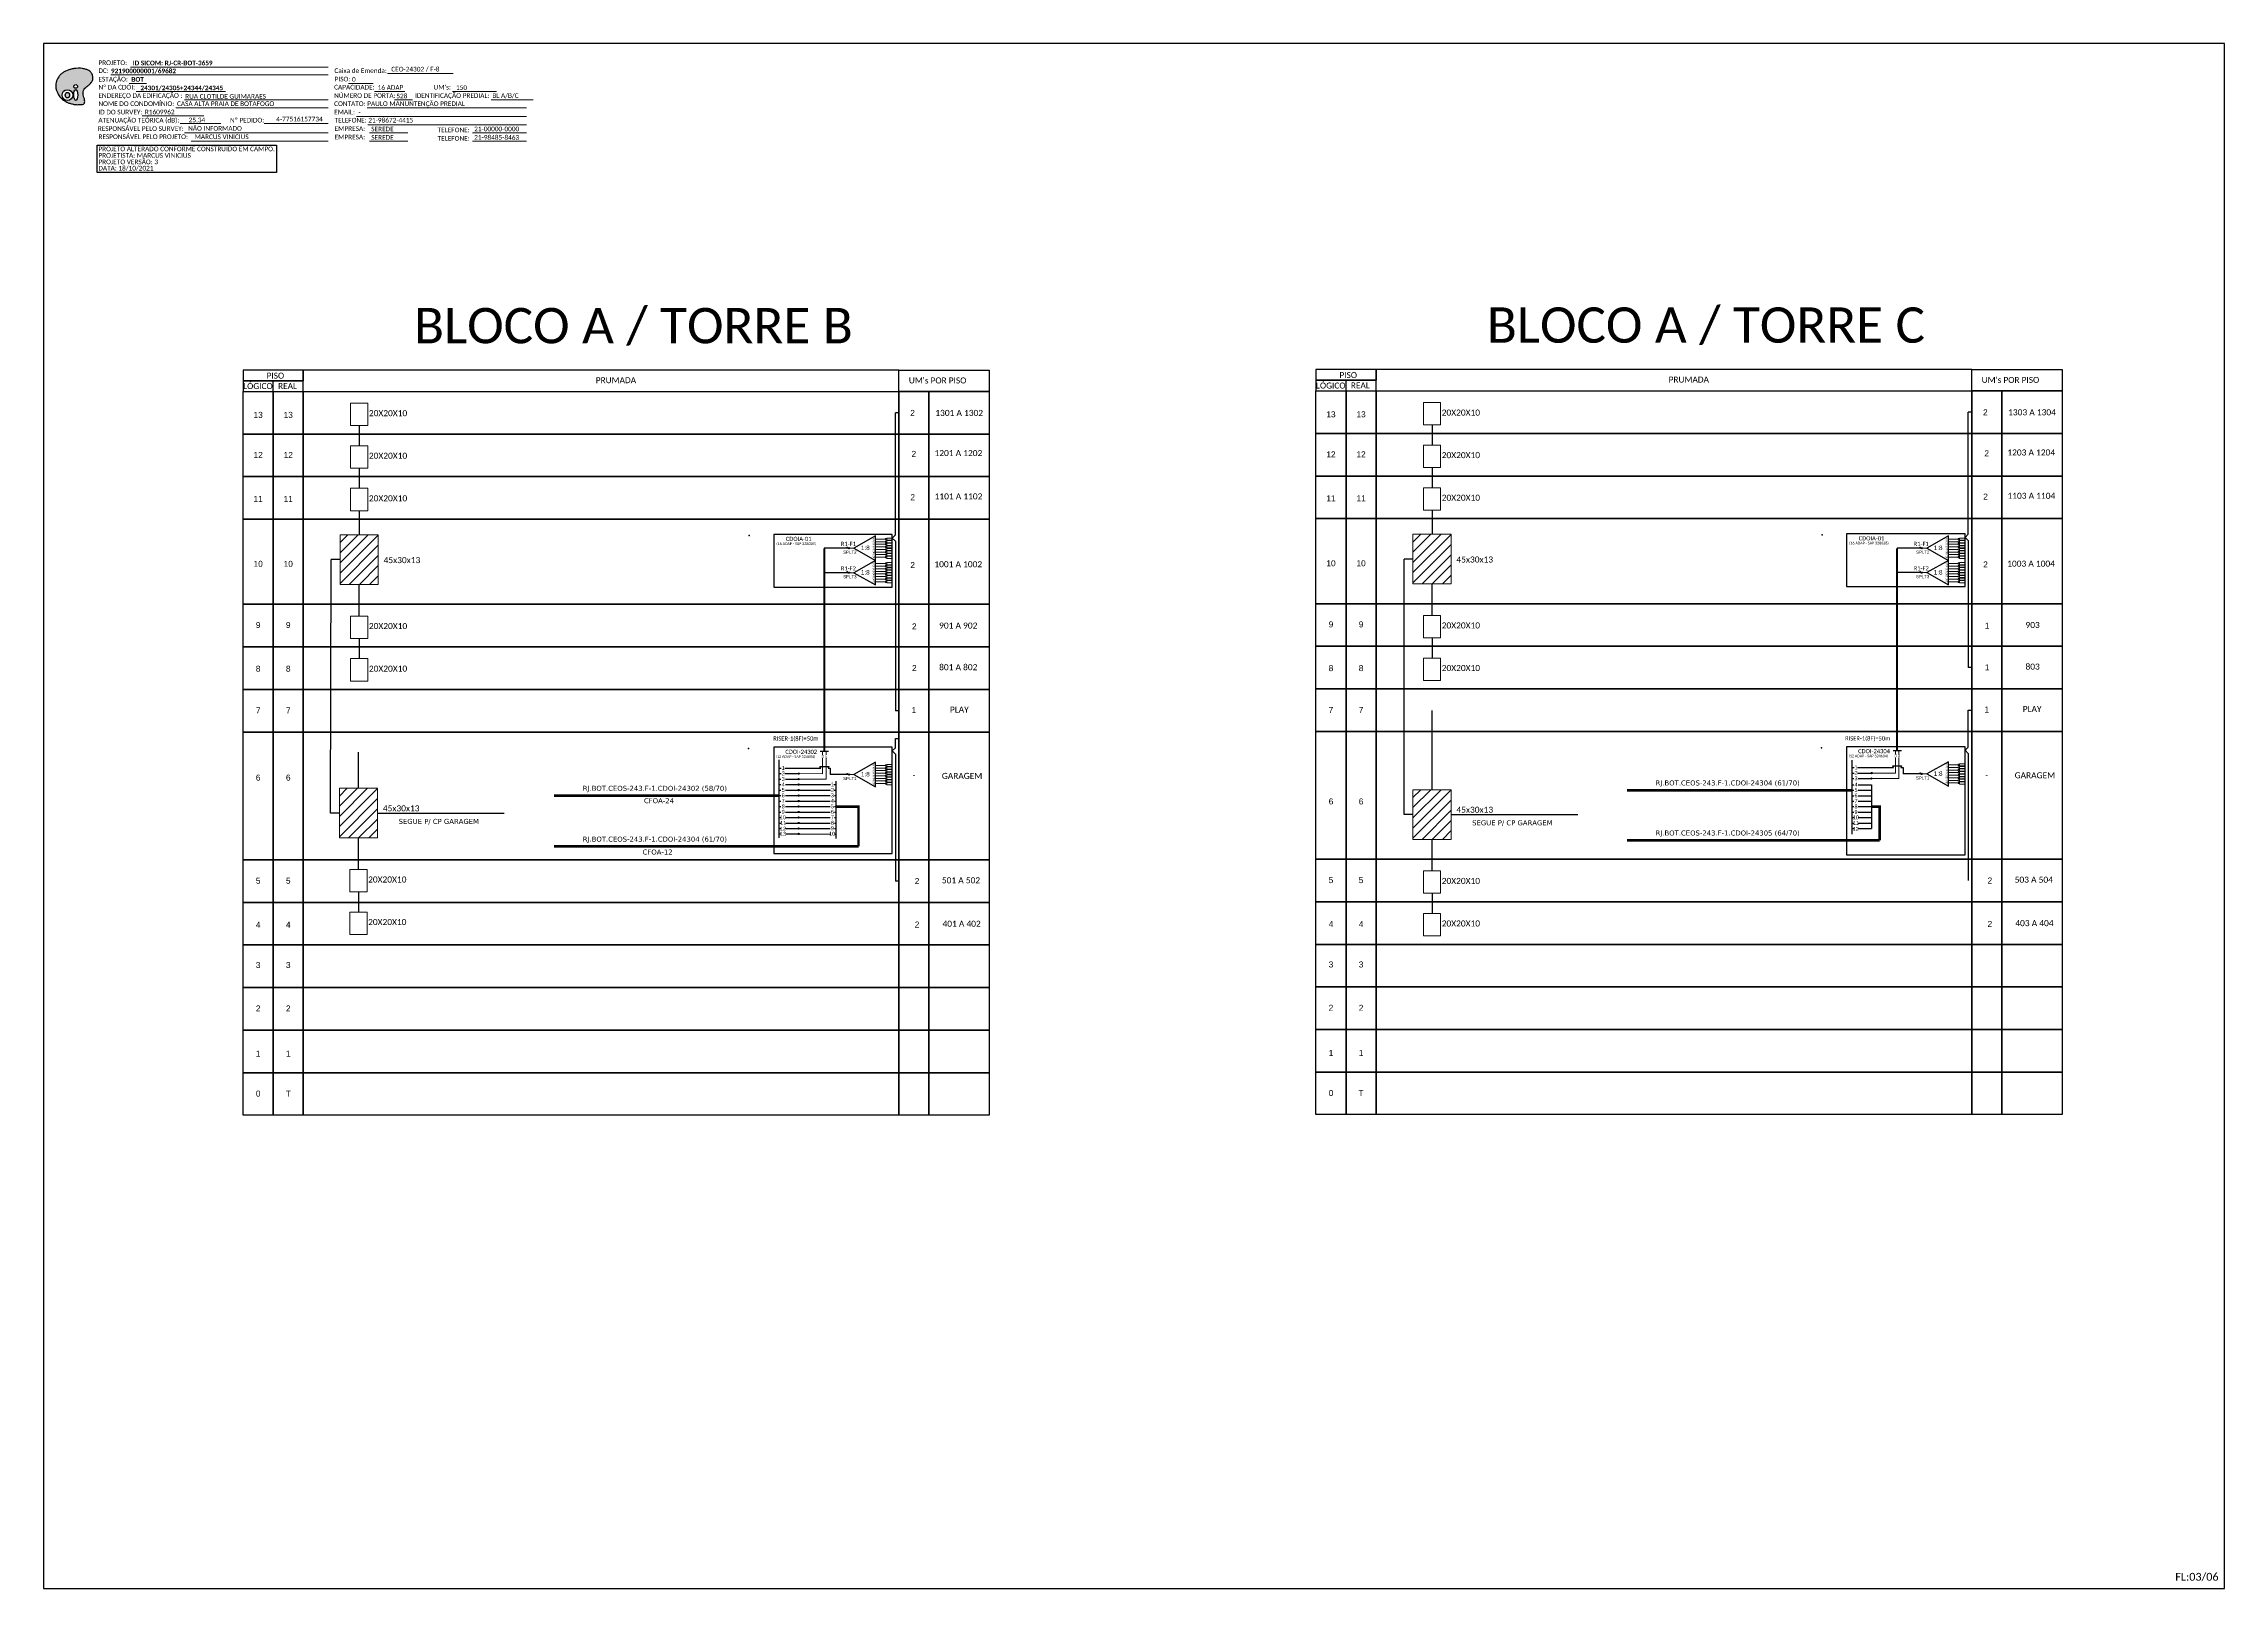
# Model space of a CAD drawing. Header units: inches. Extents: x 2352 to 7774, y -43 to 551.
# Drawn here: x 4191 to 5029, y -43 to 551 of the extents above; entities that cross this region are included whole.
import ezdxf
from ezdxf.enums import TextEntityAlignment as Align

# ---------------------------------------------------------------- set-up
doc = ezdxf.new("R2010")
doc.units = ezdxf.units.IN
doc.header["$MEASUREMENT"] = 0
doc.layers.add('40.1-ETIQUETAS', color=1, linetype='Continuous', lineweight=20)
doc.styles.add('ARIAL', font='arial.ttf')
doc.styles.add('siredit', font='verdana.ttf')
doc.styles.add('WMF-Calibri0', font='calibri.ttf')
doc.styles.add('WMF-Calibri1', font='calibrib.ttf')

# ---------------------------------------------------------------- blocks, each defined once
blk = doc.blocks.new('SPLT_1-8_SC-APC')
at = {"color": 1, "lineweight": 0}
blk.add_lwpolyline([(-17.04, -7.55), (-19.26, -7.55)], dxfattribs=at)
at = {"color": 1}
blk.add_lwpolyline([(-7.37, -2.1), (-17.04, -7.55), (-7.37, -13), (-7.37, -2.1)], dxfattribs=at)
at = {"color": 3, "lineweight": 0}
for points in [[(-2.99, -3.51), (-7.37, -3.51)], [(-7.37, -4.66), (-2.99, -4.66)], [(-7.37, -5.82), (-2.99, -5.82)], [(-7.37, -6.97), (-2.99, -6.97)], [(-7.37, -8.12), (-2.99, -8.12)], [(-7.37, -9.28), (-2.99, -9.28)], [(-2.41, -3.02), (-2.41, -4)], [(-2.41, -3.02), (0, -3.02)], [(-2.41, -4), (0, -4)], [(-2.41, -4.17), (-2.41, -5.16)], [(-2.41, -4.17), (0, -4.17)], [(-2.41, -5.16), (0, -5.16)], [(-2.41, -5.32), (-2.41, -6.31)], [(-2.41, -5.32), (0, -5.32)], [(-2.41, -6.31), (0, -6.31)], [(-2.41, -6.48), (-2.41, -7.46)], [(-2.41, -6.48), (0, -6.48)], [(-2.41, -7.46), (0, -7.46)], [(-2.41, -7.63), (-2.41, -8.62)], [(-2.41, -7.63), (0, -7.63)], [(-2.41, -8.62), (0, -8.62)], [(-2.41, -8.78), (-2.41, -9.77)], [(-2.41, -8.78), (0, -8.78)], [(-7.37, -10.43), (-2.99, -10.43)], [(-7.37, -11.58), (-2.99, -11.58)], [(-2.41, -9.77), (0, -9.77)], [(-2.41, -9.94), (-2.41, -10.92)], [(-2.41, -9.94), (0, -9.94)], [(-2.41, -10.92), (0, -10.92)], [(-2.41, -11.09), (-2.41, -12.08)], [(-2.41, -11.09), (0, -11.09)], [(-2.41, -12.08), (0, -12.08)]]:
    blk.add_lwpolyline(points, dxfattribs=at)
for points in [[(-2.99, -3.22), (-2.41, -3.22), (-2.41, -3.8), (-2.99, -3.8)], [(-2.99, -4.38), (-2.41, -4.38), (-2.41, -4.95), (-2.99, -4.95)], [(-2.99, -5.53), (-2.41, -5.53), (-2.41, -6.1), (-2.99, -6.1)], [(-2.99, -6.68), (-2.41, -6.68), (-2.41, -7.26), (-2.99, -7.26)], [(-2.99, -7.84), (-2.41, -7.84), (-2.41, -8.41), (-2.99, -8.41)], [(-2.99, -8.99), (-2.41, -8.99), (-2.41, -9.56), (-2.99, -9.56)], [(-2.99, -10.14), (-2.41, -10.14), (-2.41, -10.72), (-2.99, -10.72)], [(-2.99, -11.3), (-2.41, -11.3), (-2.41, -11.87), (-2.99, -11.87)]]:
    blk.add_lwpolyline(points, close=True, dxfattribs=at)
at = {"color": 1, "style": 'ARIAL'}
for s, height, p in [('1:8', 2, (-13.91, -8.4)), ('S1', 0.75, (-8.74, -3.78)), ('S2', 0.75, (-8.74, -4.97)), ('S3', 0.75, (-8.74, -6.18)), ('S4', 0.75, (-8.74, -7.36)), ('S5', 0.75, (-8.74, -8.57)), ('S6', 0.75, (-8.74, -9.69)), ('S7', 0.75, (-8.74, -10.78)), ('S8', 0.75, (-8.74, -11.9))]:
    blk.add_text(s, height=height, dxfattribs=at).set_placement(p)
blk = doc.blocks.new('SPLITTER_')
blk.add_point((0, 0))
at = {"style": 'ARIAL', "flags": 4}
blk.add_attdef('SPLT', (0, -3.3), '', height=1.5, dxfattribs=at)
blk = doc.blocks.new('A$C415C251F')
at = {"color": 3}
blk.add_point((0, 0), dxfattribs=at)
blk = doc.blocks.new('LEG_CDOIA8_C-SPLT_ESQ')
at = {"color": 3, "extrusion": (0, 0, -1), "xscale": -1, "zscale": -1}
blk.add_blockref('A$C415C251F', (0, 0), dxfattribs=at)
at = {"color": 1, "style": 'WMF-Calibri0', "flags": 4}
blk.add_attdef('MODELO', text='', height=1.5, dxfattribs=at).set_placement((22.5, -4.5), align=Align.CENTER)
blk.add_attdef('CDO', (21.4, -2.6), '', height=2, dxfattribs=at)
at = {"style": 'ARIAL', "flags": 4}
blk.add_attdef('SPLITAGEM', text='', height=1.5, dxfattribs=at).set_placement((18.6, -12.6), align=Align.CENTER)
blk = doc.blocks.new('OI')
h = blk.add_hatch(color=40)
edge = h.paths.add_edge_path()
edge.add_spline(control_points=[(4.35, -0.67), (3.92, -0.99), (3.26, -1.5), (2.81, -2.59), (2.9, -3.5), (3.06, -4.27), (3.31, -4.85), (3.37, -5.39), (3.4, -5.88), (3.2, -6.4), (2.54, -6.61), (1.65, -6.63), (0.55, -6.67), (-0.56, -6.42), (-1.61, -6.14), (-2.77, -5.61), (-3.92, -4.77), (-4.89, -3.7), (-5.34, -2.65), (-5.6, -1.94), (-5.85, -0.96), (-5.71, 0.47), (-5.1, 2.02), (-4.14, 3.02), (-3.3, 3.61), (-2.37, 4.16), (-1.36, 4.44), (-0.56, 4.7), (0.79, 4.85), (2.24, 4.97), (3.79, 4.57), (4.67, 4.21), (5.44, 3.65), (5.76, 2.99), (6.03, 2.21), (6.01, 1.46), (5.72, 0.64), (5.31, 0.08), (4.88, -0.38), (4.51, -0.55), (4.35, -0.67)], knot_values=[0, 0, 0, 0, 1.60434, 2.417191, 3.427595, 4.282808, 4.776746, 5.304182, 5.888771, 6.258406, 6.858137, 7.79129, 8.986195, 10.124242, 11.187857, 12.242908, 13.953784, 15.414161, 16.515391, 17.349188, 17.675853, 19.552021, 21.515531, 22.568638, 23.63245, 24.621084, 25.782718, 26.745347, 27.142653, 29.870543, 31.004649, 31.921532, 32.709589, 33.801391, 34.042471, 35.192333, 35.971461, 36.628871, 37.254359, 37.836911, 37.836911, 37.836911, 37.836911], degree=3, periodic=0)
h.paths.add_polyline_path([(1.13, -0.87, -1), (-0.04, -0.87, -1)], flags=16)
edge = h.paths.add_edge_path(flags=16)
edge.add_ellipse((0.56, -3.59), major_axis=(-0.02, 1.71), ratio=0.361305, start_angle=0, end_angle=360)
h.paths.add_polyline_path([(-0.36, -3.62, -1), (-3.8, -3.62, -1)], flags=16)
edge = h.paths.add_edge_path(flags=0)
edge.add_ellipse((-2.08, -3.62), major_axis=(0, 0.885), ratio=0.758294, start_angle=0, end_angle=360)
at = {"color": 40}
for centre, radius in [((-2.08, -3.62), 1.72), ((0.54, -0.87), 0.587)]:
    blk.add_circle(centre, radius, dxfattribs=at)
blk.add_ellipse((-2.08, -3.62), major_axis=(0, 0.885), ratio=0.758294, start_param=-3.141592653589792, end_param=3.141592653589792, dxfattribs=at)
blk.add_ellipse((0.56, -3.59), major_axis=(-0.02, 1.71), ratio=0.361305, dxfattribs=at)
at = {"color": 40, "start_tangent": (-0.800898, -0.598801), "end_tangent": (-0.800898, -0.598801)}
blk.add_spline([(4.35, -0.67), (3.2, -1.78), (2.9, -2.54), (2.92, -3.55), (3.12, -4.38), (3.28, -4.85), (3.37, -5.37), (3.35, -5.95), (3.2, -6.29), (2.66, -6.55), (1.73, -6.63), (0.54, -6.62), (-0.58, -6.41), (-1.6, -6.11), (-2.56, -5.67), (-3.95, -4.67), (-4.89, -3.56), (-5.37, -2.56), (-5.64, -1.78), (-5.72, -1.46), (-5.63, 0.42), (-4.84, 2.22), (-4.13, 2.99), (-3.27, 3.62), (-2.4, 4.09), (-1.3, 4.47), (-0.37, 4.72), (0.02, 4.77), (2.75, 4.8), (3.85, 4.53), (4.69, 4.16), (5.31, 3.68), (5.85, 2.73), (5.93, 2.5), (5.94, 1.35), (5.67, 0.62), (5.29, 0.08), (4.84, -0.36), (4.35, -0.67)], degree=3, dxfattribs=at)

msp = doc.modelspace()

# ---------------------------------------------------------------- hatches: boundary and pattern name
h = msp.add_hatch()
h.set_pattern_fill('ANSI31', color=1, scale=22.150909, style=0)
h.set_pattern_definition([(45, (-2524.4422, -271.6294), (-1.9578823, 1.9578823), [])])
h.paths.add_polyline_path([(4319.48, 361.97), (4304.81, 361.97), (4304.81, 342.88), (4319.48, 342.88)])
h = msp.add_hatch()
h.set_pattern_fill('ANSI31', color=1, scale=22.150909, style=0)
h.set_pattern_definition([(45, (-2111.9104, -271.404), (-1.9578823, 1.9578823), [])])
h.paths.add_polyline_path([(4732.01, 362.2), (4717.35, 362.2), (4717.35, 343.1), (4732.01, 343.1)])
h = msp.add_hatch(color=3)
h.dxf.hatch_style = 1
edge = h.paths.add_edge_path()
edge.add_arc((4500.45, 356.83), 0.242, 0, 360)
h = msp.add_hatch(color=3)
h.dxf.hatch_style = 1
edge = h.paths.add_edge_path()
edge.add_arc((4912.99, 356.83), 0.242, 0, 360)
h = msp.add_hatch(color=3)
h.dxf.hatch_style = 1
edge = h.paths.add_edge_path()
edge.add_arc((4500.45, 347.41), 0.242, 0, 360)
h = msp.add_hatch(color=3)
h.dxf.hatch_style = 1
edge = h.paths.add_edge_path()
edge.add_arc((4912.99, 347.42), 0.242, 0, 360)
h = msp.add_hatch(color=3)
h.dxf.hatch_style = 1
edge = h.paths.add_edge_path()
edge.add_arc((4481.16, 270.13), 0.242, 0, 360)
h = msp.add_hatch(color=3)
h.dxf.hatch_style = 1
edge = h.paths.add_edge_path()
edge.add_arc((4500.45, 269.8), 0.242, 0, 360)
h = msp.add_hatch(color=3)
h.dxf.hatch_style = 1
edge = h.paths.add_edge_path()
edge.add_arc((4893.65, 268.25), 0.242, 0, 360)
h = msp.add_hatch(color=3)
h.dxf.hatch_style = 1
edge = h.paths.add_edge_path()
edge.add_arc((4893.69, 270.36), 0.242, 0, 360)
h = msp.add_hatch(color=3)
h.dxf.hatch_style = 1
edge = h.paths.add_edge_path()
edge.add_arc((4912.99, 270.02), 0.242, 0, 360)
h = msp.add_hatch()
h.set_pattern_fill('ANSI31', color=1, scale=22.150909, style=0)
h.set_pattern_definition([(45, (-2524.7357, -369.091), (-1.9578823, 1.9578823), [])])
h.paths.add_polyline_path([(4319.19, 264.51), (4304.52, 264.51), (4304.52, 245.41), (4319.19, 245.41)])
h = msp.add_hatch(color=3)
h.dxf.hatch_style = 1
edge = h.paths.add_edge_path()
edge.add_arc((4481.12, 268.02), 0.242, 0, 360)
h = msp.add_hatch(color=3)
h.dxf.hatch_style = 1
edge = h.paths.add_edge_path()
edge.add_arc((4481.12, 265.92), 0.242, 0, 360)
h = msp.add_hatch(color=3)
h.dxf.hatch_style = 1
edge = h.paths.add_edge_path()
edge.add_arc((4481.12, 263.81), 0.242, 0, 360)
h = msp.add_hatch(color=3)
h.dxf.hatch_style = 1
edge = h.paths.add_edge_path()
edge.add_arc((4481.12, 261.7), 0.242, 0, 360)
h = msp.add_hatch()
h.set_pattern_fill('ANSI31', color=1, scale=22.150909, style=0)
h.set_pattern_definition([(45, (-2111.9104, -369.6353), (-1.9578823, 1.9578823), [])])
h.paths.add_polyline_path([(4732.01, 263.96), (4717.35, 263.96), (4717.35, 244.87), (4732.01, 244.87)])
h = msp.add_hatch(color=3)
h.dxf.hatch_style = 1
edge = h.paths.add_edge_path()
edge.add_arc((4481.12, 259.59), 0.242, 0, 360)
h = msp.add_hatch(color=3)
h.dxf.hatch_style = 1
edge = h.paths.add_edge_path()
edge.add_arc((4481.12, 257.48), 0.242, 0, 360)
h = msp.add_hatch(color=3)
h.dxf.hatch_style = 1
edge = h.paths.add_edge_path()
edge.add_arc((4481.12, 255.37), 0.242, 0, 360)
h = msp.add_hatch(color=3)
h.dxf.hatch_style = 1
edge = h.paths.add_edge_path()
edge.add_arc((4481.12, 253.26), 0.242, 0, 360)
h = msp.add_hatch(color=3)
h.dxf.hatch_style = 1
edge = h.paths.add_edge_path()
edge.add_arc((4481.12, 251.15), 0.242, 0, 360)
h = msp.add_hatch(color=3)
h.dxf.hatch_style = 1
edge = h.paths.add_edge_path()
edge.add_arc((4481.12, 249.05), 0.242, 0, 360)
h = msp.add_hatch(color=3)
h.dxf.hatch_style = 1
edge = h.paths.add_edge_path()
edge.add_arc((4481.12, 246.94), 0.242, 0, 360)

# ---------------------------------------------------------------- linework, layer by layer
for points in [[(4190.79, -43.15), (5029.35, -43.15), (5029.35, 550.85), (4190.79, 550.85), (4190.79, -43.15)], [(4279.07, 417.1), (4279.07, 421.21)], [(4290.65, 417.1), (4519.67, 417.1), (4519.67, 425.33), (4290.65, 425.33), (4290.65, 425.33), (4290.65, 421.21)], [(4691.61, 417.33), (4691.61, 421.44)], [(4703.18, 417.33), (4932.2, 417.33), (4932.2, 425.55), (4703.18, 425.55), (4703.18, 425.55), (4703.18, 421.44)], [(4500.45, 269.8), (4500.21, 269.8)], [(4912.99, 270.02), (4912.74, 270.02)], [(4481.12, 265.92), (4481.36, 265.92)], [(4481.12, 261.7), (4493.2, 261.68)], [(4494.93, 261.68), (4495.38, 261.68)], [(4319.19, 254.96), (4367.92, 254.96)], [(4732.01, 254.42), (4780.75, 254.42)]]:
    msp.add_lwpolyline(points)
at = {"color": 7, "lineweight": 0}
for points in [[(4216.62, 538.8), (4300.23, 538.8)], [(4224.26, 541.85), (4300.23, 541.85)], [(4323.07, 539.3), (4348.21, 539.3)], [(4223.75, 535.53), (4230.3, 535.53)], [(4226.41, 532.46), (4260.79, 532.46)], [(4244.98, 529.22), (4300.23, 529.22)], [(4308.03, 535.57), (4317.51, 535.57)], [(4318.08, 532.46), (4329.7, 532.46)], [(4325.66, 529.22), (4332.61, 529.22)], [(4348.02, 532.46), (4364.88, 532.46)], [(4362.84, 529.22), (4379.01, 529.22)], [(4228.73, 523.04), (4252.36, 523.04)], [(4241.57, 526.11), (4300.23, 526.11)], [(4243.26, 520.07), (4258.93, 520.07)], [(4275.59, 520.08), (4300.09, 520.08)], [(4276.1, 520.09), (4300.25, 520.09)], [(4311.15, 522.87), (4376.42, 522.87)], [(4315.19, 526.11), (4376.42, 526.11)], [(4244.98, 516.52), (4300.23, 516.52)], [(4247.47, 513.28), (4300.23, 513.28)], [(4315.44, 519.63), (4376.42, 519.63)], [(4316.05, 516.52), (4330.85, 516.52)], [(4316.05, 513.28), (4330.85, 513.28)], [(4355.65, 516.52), (4376.42, 516.52)], [(4355.65, 513.28), (4376.42, 513.28)]]:
    msp.add_lwpolyline(points, dxfattribs=at)
at = {"color": 1}
for points in [[(4211.32, 511.79), (4280.39, 511.79), (4280.39, 501.23), (4211.32, 501.23)], [(4517.1, 362.14), (4471.58, 362.14), (4471.58, 341.82), (4517.1, 341.82)], [(4929.63, 362.36), (4884.11, 362.36), (4884.11, 342.04), (4929.63, 342.04)], [(4517.1, 280.28), (4471.58, 280.28), (4471.58, 239.46), (4517.1, 239.46)], [(4929.63, 280.5), (4884.11, 280.5), (4884.11, 238.9), (4929.63, 238.9)]]:
    msp.add_lwpolyline(points, close=True, dxfattribs=at)
at = {"color": 0}
for points in [[(4267.5, 421.21), (4290.65, 421.21), (4290.65, 425.33), (4267.5, 425.33)], [(4267.5, 417.1), (4290.65, 417.1), (4290.65, 421.21), (4267.5, 421.21)], [(4680.03, 421.44), (4703.18, 421.44), (4703.18, 425.55), (4680.03, 425.55)], [(4680.03, 417.33), (4703.18, 417.33), (4703.18, 421.44), (4680.03, 421.44)]]:
    msp.add_lwpolyline(points, close=True, dxfattribs=at)
for points in [[(4519.67, 425.33), (4554.39, 425.33), (4554.39, 417.1), (4519.67, 417.1)], [(4932.2, 425.55), (4966.92, 425.55), (4966.92, 417.33), (4932.2, 417.33)], [(4267.5, 417.1), (4279.07, 417.1), (4279.07, 400.73), (4267.5, 400.73)], [(4279.07, 417.1), (4290.65, 417.1), (4290.65, 400.73), (4279.07, 400.73)], [(4290.65, 417.1), (4519.67, 417.1), (4519.67, 400.73), (4290.65, 400.73)], [(4519.67, 417.1), (4531.24, 417.1), (4531.24, 400.73), (4519.67, 400.73)], [(4531.24, 417.1), (4554.39, 417.1), (4554.39, 400.73), (4531.24, 400.73)], [(4680.03, 417.33), (4691.61, 417.33), (4691.61, 400.96), (4680.03, 400.96)], [(4691.61, 417.33), (4703.18, 417.33), (4703.18, 400.96), (4691.61, 400.96)], [(4703.18, 417.33), (4932.2, 417.33), (4932.2, 400.96), (4703.18, 400.96)], [(4932.2, 417.33), (4943.77, 417.33), (4943.77, 400.96), (4932.2, 400.96)], [(4943.77, 417.33), (4966.92, 417.33), (4966.92, 400.96), (4943.77, 400.96)], [(4267.5, 400.73), (4279.07, 400.73), (4279.07, 384.36), (4267.5, 384.36)], [(4279.07, 400.73), (4290.65, 400.73), (4290.65, 384.36), (4279.07, 384.36)], [(4290.65, 400.73), (4519.67, 400.73), (4519.67, 384.36), (4290.65, 384.36)], [(4519.67, 400.73), (4531.24, 400.73), (4531.24, 384.36), (4519.67, 384.36)], [(4531.24, 400.73), (4554.39, 400.73), (4554.39, 384.36), (4531.24, 384.36)], [(4680.03, 400.96), (4691.61, 400.96), (4691.61, 384.58), (4680.03, 384.58)], [(4691.61, 400.96), (4703.18, 400.96), (4703.18, 384.58), (4691.61, 384.58)], [(4703.18, 400.96), (4932.2, 400.96), (4932.2, 384.58), (4703.18, 384.58)], [(4932.2, 400.96), (4943.77, 400.96), (4943.77, 384.58), (4932.2, 384.58)], [(4943.77, 400.96), (4966.92, 400.96), (4966.92, 384.58), (4943.77, 384.58)], [(4267.5, 384.36), (4279.07, 384.36), (4279.07, 367.99), (4267.5, 367.99)], [(4279.07, 384.36), (4290.65, 384.36), (4290.65, 367.99), (4279.07, 367.99)], [(4290.65, 384.36), (4519.67, 384.36), (4519.67, 367.99), (4290.65, 367.99)], [(4519.67, 384.36), (4531.24, 384.36), (4531.24, 367.99), (4519.67, 367.99)], [(4531.24, 384.36), (4554.39, 384.36), (4554.39, 367.99), (4531.24, 367.99)], [(4680.03, 384.58), (4691.61, 384.58), (4691.61, 368.21), (4680.03, 368.21)], [(4691.61, 384.58), (4703.18, 384.58), (4703.18, 368.21), (4691.61, 368.21)], [(4703.18, 384.58), (4932.2, 384.58), (4932.2, 368.21), (4703.18, 368.21)], [(4932.2, 384.58), (4943.77, 384.58), (4943.77, 368.21), (4932.2, 368.21)], [(4943.77, 384.58), (4966.92, 384.58), (4966.92, 368.21), (4943.77, 368.21)], [(4267.5, 367.99), (4279.07, 367.99), (4279.07, 335.24), (4267.5, 335.24)], [(4279.07, 367.99), (4290.65, 367.99), (4290.65, 335.24), (4279.07, 335.24)], [(4290.65, 367.99), (4519.67, 367.99), (4519.67, 335.24), (4290.65, 335.24)], [(4519.67, 367.99), (4531.24, 367.99), (4531.24, 335.24), (4519.67, 335.24)], [(4531.24, 367.99), (4554.39, 367.99), (4554.39, 335.24), (4531.24, 335.24)], [(4680.03, 368.21), (4691.61, 368.21), (4691.61, 335.47), (4680.03, 335.47)], [(4691.61, 368.21), (4703.18, 368.21), (4703.18, 335.47), (4691.61, 335.47)], [(4703.18, 368.21), (4932.2, 368.21), (4932.2, 335.47), (4703.18, 335.47)], [(4932.2, 368.21), (4943.77, 368.21), (4943.77, 335.47), (4932.2, 335.47)], [(4943.77, 368.21), (4966.92, 368.21), (4966.92, 335.47), (4943.77, 335.47)], [(4680.03, 335.47), (4691.61, 335.47), (4691.61, 319.1), (4680.03, 319.1)], [(4691.61, 335.47), (4703.18, 335.47), (4703.18, 319.1), (4691.61, 319.1)], [(4703.18, 335.47), (4932.2, 335.47), (4932.2, 319.1), (4703.18, 319.1)], [(4932.2, 335.47), (4943.77, 335.47), (4943.77, 319.1), (4932.2, 319.1)], [(4943.77, 335.47), (4966.92, 335.47), (4966.92, 319.1), (4943.77, 319.1)], [(4267.5, 335.24), (4279.07, 335.24), (4279.07, 318.87), (4267.5, 318.87)], [(4279.07, 335.24), (4290.65, 335.24), (4290.65, 318.87), (4279.07, 318.87)], [(4290.65, 335.24), (4519.67, 335.24), (4519.67, 318.87), (4290.65, 318.87)], [(4519.67, 335.24), (4531.24, 335.24), (4531.24, 318.87), (4519.67, 318.87)], [(4531.24, 335.24), (4554.39, 335.24), (4554.39, 318.87), (4531.24, 318.87)], [(4267.5, 318.87), (4279.07, 318.87), (4279.07, 302.5), (4267.5, 302.5)], [(4279.07, 318.87), (4290.65, 318.87), (4290.65, 302.5), (4279.07, 302.5)], [(4290.65, 318.87), (4519.67, 318.87), (4519.67, 302.5), (4290.65, 302.5)], [(4519.67, 318.87), (4531.24, 318.87), (4531.24, 302.5), (4519.67, 302.5)], [(4531.24, 318.87), (4554.39, 318.87), (4554.39, 302.5), (4531.24, 302.5)], [(4680.03, 319.1), (4691.61, 319.1), (4691.61, 302.72), (4680.03, 302.72)], [(4691.61, 319.1), (4703.18, 319.1), (4703.18, 302.72), (4691.61, 302.72)], [(4703.18, 319.1), (4932.2, 319.1), (4932.2, 302.72), (4703.18, 302.72)], [(4932.2, 319.1), (4943.77, 319.1), (4943.77, 302.72), (4932.2, 302.72)], [(4943.77, 319.1), (4966.92, 319.1), (4966.92, 302.72), (4943.77, 302.72)], [(4267.5, 302.5), (4279.07, 302.5), (4279.07, 286.13), (4267.5, 286.13)], [(4279.07, 302.5), (4290.65, 302.5), (4290.65, 286.13), (4279.07, 286.13)], [(4290.65, 302.5), (4519.67, 302.5), (4519.67, 286.13), (4290.65, 286.13)], [(4519.67, 302.5), (4531.24, 302.5), (4531.24, 286.13), (4519.67, 286.13)], [(4531.24, 302.5), (4554.39, 302.5), (4554.39, 286.13), (4531.24, 286.13)], [(4680.03, 302.72), (4691.61, 302.72), (4691.61, 286.35), (4680.03, 286.35)], [(4691.61, 302.72), (4703.18, 302.72), (4703.18, 286.35), (4691.61, 286.35)], [(4703.18, 302.72), (4932.2, 302.72), (4932.2, 286.35), (4703.18, 286.35)], [(4932.2, 302.72), (4943.77, 302.72), (4943.77, 286.35), (4932.2, 286.35)], [(4943.77, 302.72), (4966.92, 302.72), (4966.92, 286.35), (4943.77, 286.35)], [(4267.5, 286.13), (4279.07, 286.13), (4279.07, 237.01), (4267.5, 237.01)], [(4279.07, 286.13), (4290.65, 286.13), (4290.65, 237.01), (4279.07, 237.01)], [(4290.65, 286.13), (4519.67, 286.13), (4519.67, 237.01), (4290.65, 237.01)], [(4519.67, 286.13), (4531.24, 286.13), (4531.24, 237.01), (4519.67, 237.01)], [(4531.24, 286.13), (4554.39, 286.13), (4554.39, 237.01), (4531.24, 237.01)], [(4680.03, 286.35), (4691.61, 286.35), (4691.61, 237.24), (4680.03, 237.24)], [(4691.61, 286.35), (4703.18, 286.35), (4703.18, 237.24), (4691.61, 237.24)], [(4703.18, 286.35), (4932.2, 286.35), (4932.2, 237.24), (4703.18, 237.24)], [(4932.2, 286.35), (4943.77, 286.35), (4943.77, 237.24), (4932.2, 237.24)], [(4943.77, 286.35), (4966.92, 286.35), (4966.92, 237.24), (4943.77, 237.24)], [(4267.5, 237.01), (4279.07, 237.01), (4279.07, 220.64), (4267.5, 220.64)], [(4279.07, 237.01), (4290.65, 237.01), (4290.65, 220.64), (4279.07, 220.64)], [(4290.65, 237.01), (4519.67, 237.01), (4519.67, 220.64), (4290.65, 220.64)], [(4519.67, 237.01), (4531.24, 237.01), (4531.24, 220.64), (4519.67, 220.64)], [(4531.24, 237.01), (4554.39, 237.01), (4554.39, 220.64), (4531.24, 220.64)], [(4680.03, 237.24), (4691.61, 237.24), (4691.61, 220.87), (4680.03, 220.87)], [(4691.61, 237.24), (4703.18, 237.24), (4703.18, 220.87), (4691.61, 220.87)], [(4703.18, 237.24), (4932.2, 237.24), (4932.2, 220.87), (4703.18, 220.87)], [(4932.2, 237.24), (4943.77, 237.24), (4943.77, 220.87), (4932.2, 220.87)], [(4943.77, 237.24), (4966.92, 237.24), (4966.92, 220.87), (4943.77, 220.87)], [(4267.5, 220.64), (4279.07, 220.64), (4279.07, 204.27), (4267.5, 204.27)], [(4279.07, 220.64), (4290.65, 220.64), (4290.65, 204.27), (4279.07, 204.27)], [(4290.65, 220.64), (4519.67, 220.64), (4519.67, 204.27), (4290.65, 204.27)], [(4519.67, 220.64), (4531.24, 220.64), (4531.24, 204.27), (4519.67, 204.27)], [(4531.24, 220.64), (4554.39, 220.64), (4554.39, 204.27), (4531.24, 204.27)], [(4680.03, 220.87), (4691.61, 220.87), (4691.61, 204.49), (4680.03, 204.49)], [(4691.61, 220.87), (4703.18, 220.87), (4703.18, 204.49), (4691.61, 204.49)], [(4703.18, 220.87), (4932.2, 220.87), (4932.2, 204.49), (4703.18, 204.49)], [(4932.2, 220.87), (4943.77, 220.87), (4943.77, 204.49), (4932.2, 204.49)], [(4943.77, 220.87), (4966.92, 220.87), (4966.92, 204.49), (4943.77, 204.49)], [(4267.5, 204.27), (4279.07, 204.27), (4279.07, 187.9), (4267.5, 187.9)], [(4279.07, 204.27), (4290.65, 204.27), (4290.65, 187.9), (4279.07, 187.9)], [(4290.65, 204.27), (4519.67, 204.27), (4519.67, 187.9), (4290.65, 187.9)], [(4519.67, 204.27), (4531.24, 204.27), (4531.24, 187.9), (4519.67, 187.9)], [(4531.24, 204.27), (4554.39, 204.27), (4554.39, 187.9), (4531.24, 187.9)], [(4680.03, 204.49), (4691.61, 204.49), (4691.61, 188.12), (4680.03, 188.12)], [(4691.61, 204.49), (4703.18, 204.49), (4703.18, 188.12), (4691.61, 188.12)], [(4703.18, 204.49), (4932.2, 204.49), (4932.2, 188.12), (4703.18, 188.12)], [(4932.2, 204.49), (4943.77, 204.49), (4943.77, 188.12), (4932.2, 188.12)], [(4943.77, 204.49), (4966.92, 204.49), (4966.92, 188.12), (4943.77, 188.12)], [(4267.5, 187.9), (4279.07, 187.9), (4279.07, 171.52), (4267.5, 171.52)], [(4279.07, 187.9), (4290.65, 187.9), (4290.65, 171.52), (4279.07, 171.52)], [(4290.65, 187.9), (4519.67, 187.9), (4519.67, 171.52), (4290.65, 171.52)], [(4519.67, 187.9), (4531.24, 187.9), (4531.24, 171.52), (4519.67, 171.52)], [(4531.24, 187.9), (4554.39, 187.9), (4554.39, 171.52), (4531.24, 171.52)], [(4680.03, 188.12), (4691.61, 188.12), (4691.61, 171.75), (4680.03, 171.75)], [(4691.61, 188.12), (4703.18, 188.12), (4703.18, 171.75), (4691.61, 171.75)], [(4703.18, 188.12), (4932.2, 188.12), (4932.2, 171.75), (4703.18, 171.75)], [(4932.2, 188.12), (4943.77, 188.12), (4943.77, 171.75), (4932.2, 171.75)], [(4943.77, 188.12), (4966.92, 188.12), (4966.92, 171.75), (4943.77, 171.75)], [(4267.5, 171.52), (4279.07, 171.52), (4279.07, 155.15), (4267.5, 155.15)], [(4279.07, 171.52), (4290.65, 171.52), (4290.65, 155.15), (4279.07, 155.15)], [(4290.65, 171.52), (4519.67, 171.52), (4519.67, 155.15), (4290.65, 155.15)], [(4519.67, 171.52), (4531.24, 171.52), (4531.24, 155.15), (4519.67, 155.15)], [(4531.24, 171.52), (4554.39, 171.52), (4554.39, 155.15), (4531.24, 155.15)], [(4680.03, 171.75), (4691.61, 171.75), (4691.61, 155.38), (4680.03, 155.38)], [(4691.61, 171.75), (4703.18, 171.75), (4703.18, 155.38), (4691.61, 155.38)], [(4703.18, 171.75), (4932.2, 171.75), (4932.2, 155.38), (4703.18, 155.38)], [(4932.2, 171.75), (4943.77, 171.75), (4943.77, 155.38), (4932.2, 155.38)], [(4943.77, 171.75), (4966.92, 171.75), (4966.92, 155.38), (4943.77, 155.38)], [(4267.5, 155.15), (4279.07, 155.15), (4279.07, 138.78), (4267.5, 138.78)], [(4279.07, 155.15), (4290.65, 155.15), (4290.65, 138.78), (4279.07, 138.78)], [(4290.65, 155.15), (4519.67, 155.15), (4519.67, 138.78), (4290.65, 138.78)], [(4519.67, 155.15), (4531.24, 155.15), (4531.24, 138.78), (4519.67, 138.78)], [(4531.24, 155.15), (4554.39, 155.15), (4554.39, 138.78), (4531.24, 138.78)], [(4680.03, 155.38), (4691.61, 155.38), (4691.61, 139.01), (4680.03, 139.01)], [(4691.61, 155.38), (4703.18, 155.38), (4703.18, 139.01), (4691.61, 139.01)], [(4703.18, 155.38), (4932.2, 155.38), (4932.2, 139.01), (4703.18, 139.01)], [(4932.2, 155.38), (4943.77, 155.38), (4943.77, 139.01), (4932.2, 139.01)], [(4943.77, 155.38), (4966.92, 155.38), (4966.92, 139.01), (4943.77, 139.01)]]:
    msp.add_lwpolyline(points, close=True)
at = {"color": 0, "lineweight": 0}
for points in [[(4308.84, 412.6), (4315.46, 412.6), (4315.46, 403.98), (4308.84, 403.98)], [(4721.37, 412.83), (4727.99, 412.83), (4727.99, 404.21), (4721.37, 404.21)], [(4308.84, 396.23), (4315.46, 396.23), (4315.46, 387.61), (4308.84, 387.61)], [(4721.37, 396.46), (4727.99, 396.46), (4727.99, 387.84), (4721.37, 387.84)], [(4308.84, 379.86), (4315.46, 379.86), (4315.46, 371.24), (4308.84, 371.24)], [(4721.37, 380.09), (4727.99, 380.09), (4727.99, 371.47), (4721.37, 371.47)], [(4308.84, 330.74), (4315.46, 330.74), (4315.46, 322.12), (4308.84, 322.12)], [(4721.37, 330.97), (4727.99, 330.97), (4727.99, 322.35), (4721.37, 322.35)], [(4308.84, 314.37), (4315.46, 314.37), (4315.46, 305.75), (4308.84, 305.75)], [(4721.37, 314.6), (4727.99, 314.6), (4727.99, 305.98), (4721.37, 305.98)], [(4308.54, 233.28), (4315.17, 233.28), (4315.17, 224.66), (4308.54, 224.66)], [(4721.37, 232.74), (4727.99, 232.74), (4727.99, 224.12), (4721.37, 224.12)], [(4308.54, 216.91), (4315.17, 216.91), (4315.17, 208.29), (4308.54, 208.29)], [(4721.37, 216.37), (4727.99, 216.37), (4727.99, 207.75), (4721.37, 207.75)]]:
    msp.add_lwpolyline(points, close=True, dxfattribs=at)
at = {"color": 3}
for points in [[(4312.15, 403.98), (4312.15, 396.23)], [(4518.35, 361.95), (4518.35, 408.92)], [(4519.67, 408.92), (4518.35, 408.92)], [(4724.68, 404.21), (4724.68, 396.46)], [(4930.88, 362.17), (4930.88, 409.14)], [(4932.2, 409.14), (4930.88, 409.14)], [(4312.15, 387.61), (4312.15, 379.86)], [(4724.68, 387.84), (4724.68, 380.09)], [(4312.15, 371.24), (4312.15, 361.97)], [(4724.68, 371.47), (4724.68, 362.2)], [(4518.35, 361.95), (4517.1, 360.74), (4518.35, 359.54), (4518.35, 359.54)], [(4930.88, 362.17), (4929.63, 360.97), (4930.88, 359.76), (4930.88, 359.76)], [(4304.52, 254.96), (4301.13, 254.96), (4301.42, 352.42)], [(4304.81, 352.42), (4301.42, 352.42)], [(4518.35, 359.54), (4518.35, 294.31)], [(4717.35, 254.42), (4713.95, 254.42), (4713.95, 352.65)], [(4717.35, 352.65), (4713.95, 352.65)], [(4930.88, 359.76), (4930.88, 310.91)], [(4312.15, 330.74), (4312.15, 342.88)], [(4724.68, 330.97), (4724.68, 343.1)], [(4312.15, 322.12), (4312.15, 314.37)], [(4724.68, 322.35), (4724.68, 314.6)], [(4932.2, 310.91), (4930.88, 310.91)], [(4519.67, 294.31), (4518.35, 294.31)], [(4724.68, 263.96), (4724.68, 294.39)], [(4930.88, 280.31), (4930.88, 294.54), (4932.2, 294.54)], [(4311.85, 264.51), (4311.85, 278.36)], [(4518.35, 280.09), (4517.1, 278.88), (4518.35, 277.68), (4518.35, 277.68)], [(4518.35, 280.09), (4518.35, 283.64), (4519.67, 283.64)], [(4518.35, 277.68), (4518.35, 228.83)], [(4930.88, 280.31), (4929.63, 279.11), (4930.88, 277.9), (4930.88, 277.9)], [(4930.88, 277.9), (4930.88, 229.05)], [(4473.51, 272.24), (4474.45, 272.24)], [(4475.75, 272.24), (4489.6, 272.24)], [(4489.6, 272.24), (4489.33, 272.87), (4492.7, 272.87), (4492.43, 272.24)], [(4492.43, 272.24), (4493.25, 272.24)], [(4493.25, 272.24), (4493.25, 269.8)], [(4500.45, 269.8), (4493.25, 269.8)], [(4886.04, 272.47), (4886.98, 272.47)], [(4886.04, 270.36), (4886.98, 270.36)], [(4888.28, 272.47), (4902.13, 272.47)], [(4888.28, 270.36), (4893.69, 270.36)], [(4902.13, 272.47), (4901.86, 273.1), (4905.23, 273.1), (4904.96, 272.47)], [(4904.96, 272.47), (4905.78, 272.47)], [(4905.78, 272.47), (4905.78, 270.02)], [(4912.99, 270.02), (4905.78, 270.02)], [(4481.12, 265.92), (4493.35, 265.96)], [(4494.65, 265.96), (4495.38, 265.96)], [(4473.51, 259.59), (4474.3, 259.59)], [(4476.03, 259.59), (4481.12, 259.59)], [(4311.85, 233.28), (4311.85, 245.41)], [(4473.51, 246.94), (4474.3, 246.94)], [(4476.34, 246.94), (4481.12, 246.94)], [(4724.68, 232.74), (4724.68, 244.87)], [(4519.67, 228.83), (4518.35, 228.83)], [(4311.85, 224.66), (4311.85, 216.91)], [(4724.68, 224.12), (4724.68, 216.37)]]:
    msp.add_lwpolyline(points, dxfattribs=at)
at = {"color": 1, "lineweight": 0}
for points in [[(4304.81, 361.97), (4319.48, 361.97), (4319.48, 342.88), (4304.81, 342.88)], [(4717.35, 362.2), (4732.01, 362.2), (4732.01, 343.1), (4717.35, 343.1)], [(4304.52, 264.51), (4319.19, 264.51), (4319.19, 245.41), (4304.52, 245.41)], [(4717.35, 263.96), (4732.01, 263.96), (4732.01, 244.87), (4717.35, 244.87)]]:
    msp.add_lwpolyline(points, close=True, dxfattribs=at)
at = {"color": 5, "const_width": 0.8}
for points in [[(4490.98, 356.83), (4490.98, 278.82)], [(4903.51, 356.83), (4903.51, 279.04)]]:
    msp.add_lwpolyline(points, dxfattribs=at)
at = {"color": 5}
for points in [[(4500.45, 356.83), (4490.98, 356.83)], [(4912.99, 356.83), (4903.51, 356.83)], [(4500.45, 347.41), (4490.98, 347.41)], [(4912.99, 347.42), (4903.51, 347.42)], [(4489.43, 278.82), (4492.63, 278.82)], [(4901.96, 279.04), (4905.16, 279.04)], [(4473.51, 265.92), (4474.3, 265.92)], [(4476.03, 265.92), (4481.12, 265.92)], [(4886.04, 265.87), (4886.83, 265.87)], [(4888.56, 265.87), (4893.65, 265.87)], [(4473.51, 253.26), (4474.3, 253.26)], [(4476.03, 253.26), (4481.12, 253.26)], [(4481.12, 259.59), (4493.21, 259.57)], [(4494.93, 259.57), (4495.38, 259.57)]]:
    msp.add_lwpolyline(points, dxfattribs=at)
at = {"color": 5, "lineweight": 0}
for points in [[(4490.31, 278.82), (4490.31, 277.37)], [(4491.65, 278.82), (4491.65, 277.37)], [(4902.85, 279.04), (4902.85, 277.6)], [(4904.19, 279.04), (4904.19, 277.6)], [(4481.16, 270.13), (4490.31, 270.12)], [(4490.31, 276.06), (4490.31, 270.12)], [(4491.65, 276.06), (4491.65, 268.02)], [(4893.69, 270.36), (4902.84, 270.35)], [(4902.84, 276.28), (4902.84, 270.35)], [(4904.18, 276.28), (4904.18, 268.25)], [(4481.12, 268.02), (4491.65, 268.02)], [(4893.65, 268.25), (4904.18, 268.25)]]:
    msp.add_lwpolyline(points, dxfattribs=at)
at = {"color": 1}
for points in [[(4473.51, 275.44), (4473.51, 245.45)], [(4886.04, 275.31), (4886.04, 246.88)], [(4473.51, 263.81), (4474.3, 263.81)], [(4476.03, 263.81), (4481.12, 263.81)], [(4495.38, 267.22), (4495.38, 245.23)], [(4886.04, 263.76), (4886.83, 263.76)], [(4888.56, 263.76), (4893.65, 263.76)], [(4893.65, 265.87), (4893.65, 249)], [(4481.12, 257.48), (4493.21, 257.46)], [(4494.93, 257.46), (4495.38, 257.46)], [(4473.51, 251.15), (4474.3, 251.15)], [(4476.03, 251.15), (4481.12, 251.15)]]:
    msp.add_lwpolyline(points, dxfattribs=at)
at = {"color": 2}
for points in [[(4473.51, 270.13), (4474.45, 270.13)], [(4475.75, 270.13), (4481.16, 270.13)], [(4481.12, 263.81), (4493.35, 263.79)], [(4494.65, 263.79), (4495.38, 263.79)], [(4886.04, 268.25), (4886.83, 268.25)], [(4888.56, 268.25), (4893.65, 268.25)], [(4473.51, 257.48), (4474.3, 257.48)], [(4476.03, 257.48), (4481.12, 257.48)]]:
    msp.add_lwpolyline(points, dxfattribs=at)
at = {"color": 1, "const_width": 1}
for points in [[(4387.05, 261.7), (4473.51, 261.7)], [(4799.58, 263.76), (4886.04, 263.76)], [(4495.38, 257.46), (4504.14, 257.46), (4504.14, 242.16)], [(4893.65, 257.44), (4896.79, 257.44), (4896.79, 244.52)], [(4799.58, 244.52), (4896.79, 244.52)], [(4387.05, 242.16), (4504.14, 242.16)]]:
    msp.add_lwpolyline(points, dxfattribs=at)
at = {"color": 0}
for points in [[(4473.51, 268.02), (4474.3, 268.02)], [(4476.03, 268.02), (4481.12, 268.02)], [(4473.51, 255.37), (4474.3, 255.37)], [(4476.03, 255.37), (4481.12, 255.37)]]:
    msp.add_lwpolyline(points, dxfattribs=at)
at = {"color": 190}
for points in [[(4473.51, 261.7), (4474.3, 261.7)], [(4476.03, 261.7), (4481.12, 261.7)], [(4886.04, 261.66), (4886.83, 261.66)], [(4888.56, 261.66), (4893.65, 261.66)], [(4481.12, 255.37), (4493.22, 255.36)], [(4494.93, 255.35), (4495.38, 255.35)], [(4473.51, 249.05), (4474.3, 249.05)], [(4476.03, 249.05), (4481.12, 249.05)]]:
    msp.add_lwpolyline(points, dxfattribs=at)
at = {"color": 36}
for points in [[(4481.12, 253.26), (4493.22, 253.25)], [(4494.94, 253.24), (4495.38, 253.24)], [(4886.04, 259.55), (4886.83, 259.55)], [(4888.56, 259.55), (4893.65, 259.55)]]:
    msp.add_lwpolyline(points, dxfattribs=at)
at = {"color": 6}
for points in [[(4886.04, 257.44), (4886.83, 257.44)], [(4888.56, 257.44), (4893.65, 257.44)], [(4481.12, 251.15), (4493.2, 251.14)], [(4494.95, 251.14), (4495.38, 251.14)]]:
    msp.add_lwpolyline(points, dxfattribs=at)
at = {"color": 250}
for points in [[(4886.04, 255.33), (4886.83, 255.33)], [(4888.56, 255.33), (4893.65, 255.33)], [(4481.12, 249.05), (4493.2, 249.03)], [(4494.95, 249.03), (4495.38, 249.03)]]:
    msp.add_lwpolyline(points, dxfattribs=at)
at = {"color": 252}
for points in [[(4886.04, 253.22), (4886.83, 253.22)], [(4888.56, 253.22), (4893.65, 253.22)], [(4481.12, 246.94), (4493.2, 246.92)], [(4494.95, 246.92), (4495.38, 246.92)]]:
    msp.add_lwpolyline(points, dxfattribs=at)
at = {"color": 32}
for points in [[(4886.04, 251.11), (4886.83, 251.11)], [(4888.56, 251.11), (4893.65, 251.11)]]:
    msp.add_lwpolyline(points, dxfattribs=at)
at = {"color": 161}
for points in [[(4886.04, 249), (4886.83, 249)], [(4888.56, 249), (4893.65, 249)]]:
    msp.add_lwpolyline(points, dxfattribs=at)
at = {"color": 3}
for centre in [(4500.45, 356.83), (4912.99, 356.83), (4500.45, 347.41), (4912.99, 347.42), (4481.16, 270.13), (4500.45, 269.8), (4893.65, 268.25), (4893.69, 270.36), (4912.99, 270.02), (4481.12, 268.02), (4481.12, 265.92), (4481.12, 263.81), (4481.12, 261.7), (4481.12, 259.59), (4481.12, 257.48), (4481.12, 255.37), (4481.12, 253.26), (4481.12, 251.15), (4481.12, 249.05), (4481.12, 246.94)]:
    msp.add_circle(centre, 0.242, dxfattribs=at)

# ---------------------------------------------------------------- block references
at = {"color": 7, "xscale": 1.213923925196705, "yscale": 1.21392392515554, "zscale": 1.213923925163967, "rotation": 0.153289602326381}
msp.add_blockref('OI', (4202.46, 535.43), dxfattribs=at)
at = {"color": 3}
ref = msp.add_blockref('LEG_CDOIA8_C-SPLT_ESQ', (4462.1, 361.69), dxfattribs=dict(at, xscale=0.8000000000465661, yscale=0.7999999999883585, zscale=0.8))
ref.add_attrib('CDO', 'CDOIA-01', (4476.21, 359.6), dxfattribs={"color": 1, "height": 1.6, "style": 'WMF-Calibri0'})
ref.add_attrib('MODELO', '(16 ADAP - SAP 328028)', dxfattribs={"color": 1, "height": 1, "style": 'WMF-Calibri0'}).set_placement((4480.14, 358.06), align=Align.CENTER)
at = {"color": 3, "xscale": 0.8640000000502823, "yscale": 0.8639999999874135, "zscale": 0.8640000000000001}
for p in [(4517.1, 363.35), (4929.63, 363.35), (4517.1, 353.93), (4929.63, 353.94), (4517.1, 276.32), (4929.63, 276.54)]:
    msp.add_blockref('SPLT_1-8_SC-APC', p, dxfattribs=at)
at = {"color": 3}
ref = msp.add_blockref('LEG_CDOIA8_C-SPLT_ESQ', (4874.63, 361.92), dxfattribs=dict(at, xscale=0.8000000000465661, yscale=0.7999999999883585, zscale=0.8))
ref.add_attrib('CDO', 'CDOIA-01', (4888.74, 359.83), dxfattribs={"color": 1, "height": 1.6, "style": 'WMF-Calibri0'})
ref.add_attrib('MODELO', '(16 ADAP - SAP 328028)', dxfattribs={"color": 1, "height": 1, "style": 'WMF-Calibri0'}).set_placement((4892.67, 358.29), align=Align.CENTER)
ref = msp.add_blockref('SPLITTER_', (4499.79, 357.12), dxfattribs=dict(xscale=0.8000000000465661, yscale=0.7999999999883585, zscale=0.8))
ref.add_attrib('SPLT', 'SPLT2', (4498.24, 354.68), dxfattribs={"height": 1.2, "style": 'ARIAL'})
ref = msp.add_blockref('SPLITTER_', (4912.32, 357.12), dxfattribs=dict(xscale=0.8000000000465661, yscale=0.7999999999883585, zscale=0.8))
ref.add_attrib('SPLT', 'SPLT2', (4910.77, 354.68), dxfattribs={"height": 1.2, "style": 'ARIAL'})
ref = msp.add_blockref('SPLITTER_', (4499.79, 347.7), dxfattribs=dict(xscale=0.8000000000465661, yscale=0.7999999999883585, zscale=0.8))
ref.add_attrib('SPLT', 'SPLT3', (4498.24, 345.26), dxfattribs={"height": 1.2, "style": 'ARIAL'})
ref = msp.add_blockref('SPLITTER_', (4912.32, 347.71), dxfattribs=dict(xscale=0.8000000000465661, yscale=0.7999999999883585, zscale=0.8))
ref.add_attrib('SPLT', 'SPLT3', (4910.77, 345.27), dxfattribs={"height": 1.2, "style": 'ARIAL'})
ref = msp.add_blockref('LEG_CDOIA8_C-SPLT_ESQ', (4461.89, 279.83), dxfattribs=dict(at, xscale=0.8000000000465661, yscale=0.7999999999883585, zscale=0.8))
ref.add_attrib('CDO', 'CDOI-24302', (4475.99, 277.74), dxfattribs={"color": 1, "height": 1.6, "style": 'WMF-Calibri0'})
ref.add_attrib('MODELO', '(12 ADAP - SAP 324604)', dxfattribs={"color": 1, "height": 1, "style": 'WMF-Calibri0'}).set_placement((4479.92, 276.2), align=Align.CENTER)
ref = msp.add_blockref('LEG_CDOIA8_C-SPLT_ESQ', (4874.42, 280.06), dxfattribs=dict(at, xscale=0.8000000000465661, yscale=0.7999999999883585, zscale=0.8))
ref.add_attrib('CDO', 'CDOI-24304', (4888.53, 277.97), dxfattribs={"color": 1, "height": 1.6, "style": 'WMF-Calibri0'})
ref.add_attrib('MODELO', '(12 ADAP - SAP 324604)', dxfattribs={"color": 1, "height": 1, "style": 'WMF-Calibri0'}).set_placement((4892.46, 276.43), align=Align.CENTER)
ref = msp.add_blockref('SPLITTER_', (4499.79, 270.08), dxfattribs=dict(xscale=0.8000000000465661, yscale=0.7999999999883585, zscale=0.8))
ref.add_attrib('SPLT', 'SPLT1', (4498.24, 267.64), dxfattribs={"height": 1.2, "style": 'ARIAL'})
ref = msp.add_blockref('SPLITTER_', (4912.32, 270.31), dxfattribs=dict(xscale=0.8000000000465661, yscale=0.7999999999883585, zscale=0.8))
ref.add_attrib('SPLT', 'SPLT1', (4910.77, 267.87), dxfattribs={"height": 1.2, "style": 'ARIAL'})

# ---------------------------------------------------------------- texts
at = {"color": 7, "lineweight": 0, "style": 'WMF-Calibri0'}
for s, height, p in [('DC:', 1.793, (4211.86, 539.55)), ('PROJETO:', 1.793, (4211.86, 542.6)), ('ESTAÇÃO:', 1.793, (4211.86, 536.27)), ('Caixa de Emenda:', 1.7927, (4302.62, 539.55)), ('PISO:', 1.793, (4302.69, 536.31)), ('Nº DA CDOI:', 1.7927, (4211.86, 533.2)), ('ENDEREÇO DA EDIFICAÇÃO :', 1.7927, (4211.86, 529.97)), ('NOME DO CONDOMÍNIO:', 1.7927, (4211.86, 526.85)), ('CASA ALTA PRAIA DE BOTAFOGO', 1.7927, (4242.08, 526.85)), ('CAPACIDADE:', 1.7927, (4302.51, 533.2)), ('CONTATO: PAULO MANUNTENÇÃO PREDIAL', 1.7927, (4302.51, 526.85)), ('NÚMERO DE PORTA:', 1.7927, (4302.51, 529.97)), ('IDENTIFICAÇÃO PREDIAL:', 1.7927, (4333.59, 529.97)), ("UM's:", 1.793, (4340.75, 533.2)), ('BL A/B/C', 1.793, (4363.33, 529.97)), ('ATENUAÇÃO TEÓRICA (dB):', 1.7927, (4211.86, 520.5)), ('ID DO SURVEY:', 1.7927, (4211.86, 523.62)), ('Nº PEDIDO:', 1.793, (4262.45, 520.51)), ('EMAIL:', 1.793, (4302.51, 523.62)), ('TELEFONE: 21-98672-4415', 1.7927, (4302.69, 520.5)), ('RESPONSÁVEL PELO SURVEY:', 1.7927, (4211.62, 517.27)), ('RESPONSÁVEL PELO PROJETO:', 1.7927, (4211.86, 514.15)), ('EMPRESA:', 1.793, (4302.69, 517.27)), ('EMPRESA:', 1.793, (4302.69, 514.03)), ('TELEFONE:', 1.793, (4342.29, 516.76)), ('TELEFONE:', 1.793, (4342.29, 513.53))]:
    msp.add_text(s, height=height, dxfattribs=at).set_placement(p)
at = {"color": 7, "linetype": 'Continuous'}
for s, height, style, p in [('921900000001/69682', 1.7927, 'WMF-Calibri1', (4216.71, 539.46)), ('BOT', 1.793, 'WMF-Calibri1', (4224.54, 536.18)), ('ID SICOM: RJ-CR-BOT-3659', 1.7927, 'WMF-Calibri1', (4225.06, 542.5)), ('0', 1.79, 'WMF-Calibri0', (4309.38, 536.17)), ('CEO-24302 / F-8', 1.7927, 'WMF-Calibri0', (4324.47, 540.13)), ('RUA CLOTILDE GUIMARAES', 1.7927, 'WMF-Calibri0', (4245.24, 529.68)), ('528', 1.793, 'WMF-Calibri0', (4326.42, 529.82)), ('-', 1.79, 'WMF-Calibri0', (4311.86, 523.47)), ('NÃO INFORMADO', 1.7927, 'WMF-Calibri0', (4246.37, 517.36)), ('MARCUS VINICIUS', 1.7927, 'WMF-Calibri0', (4248.86, 514.12)), ('SEREDE', 1.793, 'WMF-Calibri0', (4316.75, 517.12)), ('SEREDE', 1.793, 'WMF-Calibri0', (4316.75, 513.88)), ('21-00000-0000', 1.7927, 'WMF-Calibri0', (4356.36, 517.14)), ('21-98485-8463', 1.7927, 'WMF-Calibri0', (4356.36, 513.88))]:
    msp.add_text(s, height=height, dxfattribs=dict(at, style=style)).set_placement(p)
at = {"color": 7, "linetype": 'Continuous', "style": 'WMF-Calibri1'}
msp.add_text('24301/24305+24344/24345', height=1.7927, dxfattribs=at).set_placement((4243.92, 532.92), align=Align.CENTER)
at = {"color": 0, "linetype": 'Continuous', "style": 'WMF-Calibri0'}
for s, p in [('16 ADAP', (4319.25, 533.08)), ('150', (4349.37, 533.05)), ('R1609962', (4229.72, 523.65))]:
    msp.add_text(s, height=1.793, dxfattribs=at).set_placement(p)
at = {"color": 0, "lineweight": 0, "style": 'WMF-Calibri0'}
msp.add_text('25,34', height=1.793, dxfattribs=at).set_placement((4246.57, 520.59))
at = {"color": 7, "style": 'WMF-Calibri0'}
msp.add_text('4-77516157734', height=1.7927, dxfattribs=at).set_placement((4280.24, 520.92))
at = {"color": 1, "lineweight": 0, "style": 'WMF-Calibri0'}
for s, p in [('DATA: 18/10/2021', (4211.86, 502.05)), ('PROJETO ALTERADO CONFORME CONSTRUIDO EM CAMPO.', (4211.86, 509.46)), ('PROJETISTA: MARCUS VINICIUS', (4211.86, 506.96)), ('PROJETO VERSÃO: 3', (4211.86, 504.47))]:
    msp.add_text(s, height=1.7927, dxfattribs=at).set_placement(p)
at = {"color": 0, "style": 'WMF-Calibri0'}
for s, height, p in [('BLOCO A / TORRE B', 13.6009, (4333.22, 435.6)), ('BLOCO A / TORRE C', 13.6009, (4745.75, 435.82)), ('  LÓGICO', 2.3, (4265.92, 418)), ('     PISO', 2.3, (4272.46, 422.02)), ('    REAL', 2.3, (4277.68, 418.05)), ('PRUMADA', 2.3, (4403.1, 420.28)), ("UM's POR PISO", 2.3, (4523.49, 420.17)), ('  LÓGICO', 2.3, (4678.45, 418.22)), ('     PISO', 2.3, (4685, 422.25)), ('    REAL', 2.3, (4690.21, 418.27)), ('PRUMADA', 2.3, (4815.64, 420.51)), ("UM's POR PISO", 2.3, (4936.02, 420.39))]:
    msp.add_text(s, height=height, dxfattribs=at).set_placement(p)
for s, height, style, p in [('20X20X10', 2.317, 'WMF-Calibri0', (4315.87, 407.59)), ('1301 A 1302', 2.317, 'WMF-Calibri0', (4533.67, 407.69)), ('20X20X10', 2.317, 'WMF-Calibri0', (4728.4, 407.82)), ('1303 A 1304', 2.317, 'WMF-Calibri0', (4946.2, 407.92)), ('1201 A 1202', 2.317, 'WMF-Calibri0', (4533.37, 392.24)), ('1203 A 1204', 2.317, 'WMF-Calibri0', (4945.9, 392.47)), ('20X20X10', 2.317, 'WMF-Calibri0', (4315.87, 391.22)), ('20X20X10', 2.317, 'WMF-Calibri0', (4728.4, 391.45)), ('1101 A 1102', 2.317, 'WMF-Calibri0', (4533.41, 375.58)), ('20X20X10', 2.317, 'WMF-Calibri0', (4728.4, 375.08)), ('1103 A 1104', 2.317, 'WMF-Calibri0', (4945.95, 375.81)), ('20X20X10', 2.317, 'WMF-Calibri0', (4315.87, 374.85)), ('45x30x13', 2.317, 'WMF-Calibri0', (4321.52, 351.08)), ('45x30x13', 2.317, 'WMF-Calibri0', (4734.05, 351.31)), ('1001 A 1002', 2.317, 'WMF-Calibri0', (4533.31, 349.51)), ('1003 A 1004', 2.317, 'WMF-Calibri0', (4945.84, 349.74)), ('20X20X10', 2.317, 'WMF-Calibri0', (4315.87, 325.73)), ('901 A 902', 2.317, 'WMF-Calibri0', (4535.14, 325.91)), ('20X20X10', 2.317, 'WMF-Calibri0', (4728.4, 325.96)), ('903', 2.317, 'WMF-Calibri0', (4952.87, 326.14)), ('20X20X10', 2.317, 'WMF-Calibri0', (4315.87, 309.36)), ('801 A 802', 2.317, 'WMF-Calibri0', (4535.14, 309.91)), ('20X20X10', 2.317, 'WMF-Calibri0', (4728.4, 309.59)), ('803', 2.317, 'WMF-Calibri0', (4952.87, 310.14)), ('PLAY', 2.317, 'WMF-Calibri0', (4539.28, 293.6)), ('PLAY', 2.317, 'WMF-Calibri0', (4951.81, 293.83)), ('3', 1.5, 'ARIAL', (4474.6, 267.35)), ('2', 1.5, 'ARIAL', (4474.6, 269.46)), ('1', 1.5, 'ARIAL', (4474.6, 271.57)), ('GARAGEM', 2.317, 'WMF-Calibri0', (4536.19, 268.11)), ('3', 1.5, 'ARIAL', (4887.13, 267.58)), ('2', 1.5, 'ARIAL', (4887.13, 269.68)), ('1', 1.5, 'ARIAL', (4887.13, 271.79)), ('GARAGEM', 2.317, 'WMF-Calibri0', (4948.72, 268.34)), ('4', 1.5, 'ARIAL', (4474.6, 265.24)), ('5', 1.5, 'ARIAL', (4474.6, 263.13)), ('6', 1.5, 'ARIAL', (4474.6, 261.02)), ('7', 1.5, 'ARIAL', (4474.6, 258.92)), ('4', 1.5, 'ARIAL', (4493.5, 258.92)), ('3', 1.5, 'ARIAL', (4493.5, 261.03)), ('2', 1.5, 'ARIAL', (4493.5, 263.14)), ('1', 1.5, 'ARIAL', (4493.5, 265.25)), ('4', 1.5, 'ARIAL', (4887.13, 265.2)), ('5', 1.5, 'ARIAL', (4887.13, 263.09)), ('6', 1.5, 'ARIAL', (4887.13, 260.98)), ('7', 1.5, 'ARIAL', (4887.13, 258.87)), ('45x30x13', 2.317, 'WMF-Calibri0', (4321.23, 255.64)), ('10', 1.5, 'ARIAL', (4473.93, 252.59)), ('11', 1.5, 'ARIAL', (4473.99, 250.48)), ('8', 1.5, 'ARIAL', (4474.6, 256.81)), ('9', 1.5, 'ARIAL', (4474.6, 254.7)), ('5', 1.5, 'ARIAL', (4493.5, 256.81)), ('8', 1.5, 'ARIAL', (4493.5, 250.49)), ('6', 1.5, 'ARIAL', (4493.5, 254.7)), ('7', 1.5, 'ARIAL', (4493.5, 252.59)), ('45x30x13', 2.317, 'WMF-Calibri0', (4734.05, 255.1)), ('10', 1.5, 'ARIAL', (4886.46, 252.55)), ('11', 1.5, 'ARIAL', (4886.52, 250.44)), ('8', 1.5, 'ARIAL', (4887.13, 256.76)), ('9', 1.5, 'ARIAL', (4887.13, 254.66)), ('12', 1.5, 'ARIAL', (4473.9, 248.21)), ('13', 1.5, 'ARIAL', (4473.91, 246.26)), ('10', 1.5, 'ARIAL', (4492.83, 246.27)), ('9', 1.5, 'ARIAL', (4493.5, 248.38)), ('12', 1.5, 'ARIAL', (4886.43, 248.16)), ('20X20X10', 2.317, 'WMF-Calibri0', (4315.57, 228.27)), ('501 A 502', 2.317, 'WMF-Calibri0', (4536.19, 227.97)), ('20X20X10', 2.317, 'WMF-Calibri0', (4728.4, 227.73)), ('503 A 504', 2.317, 'WMF-Calibri0', (4948.72, 228.2)), ('20X20X10', 2.317, 'WMF-Calibri0', (4315.57, 211.9)), ('401 A 402', 2.317, 'WMF-Calibri0', (4536.43, 211.26)), ('20X20X10', 2.317, 'WMF-Calibri0', (4728.4, 211.36)), ('403 A 404', 2.317, 'WMF-Calibri0', (4948.96, 211.49))]:
    msp.add_text(s, height=height, dxfattribs=dict(style=style)).set_placement(p)
at = {"color": 5, "style": 'WMF-Calibri0'}
for s, p in [('R1-F1', (4497.36, 357.68)), ('R1-F1', (4909.89, 357.68)), ('R1-F2', (4497.36, 348.26)), ('R1-F2', (4909.89, 348.27)), ('RISER-1(8F)=50m', (4471.34, 282.85)), ('RISER-1(8F)=50m', (4883.5, 282.88))]:
    msp.add_text(s, height=1.6, dxfattribs=at).set_placement(p)
at = {"style": 'ARIAL'}
for s, p in [('01', (4490.37, 276.79)), ('02', (4491.71, 276.79)), ('01', (4902.9, 277.01)), ('02', (4904.24, 277.01))]:
    msp.add_text(s, height=0.75, rotation=90, dxfattribs=at).set_placement(p, align=Align.MIDDLE_CENTER)
at = {"lineweight": 0, "insert": (5010.47, -37.2), "char_height": 3, "width": 277.1819, "attachment_point": 1, "style": 'WMF-Calibri0'}
msp.add_mtext('FL:03/06', dxfattribs=at)
at = {"style": 'ARIAL', "flags": 12}
for tag, p in [('13', (4273.29, 408.09)), ('13', (4284.86, 408.09)), ('2', (4524.92, 408.85)), ('13', (4685.82, 408.31)), ('13', (4697.39, 408.31)), ('2', (4937.45, 409.07)), ('2', (4525.42, 393.09)), ('2', (4937.95, 393.32)), ('12', (4273.29, 392.68)), ('12', (4284.86, 392.68)), ('12', (4685.82, 392.91)), ('12', (4697.39, 392.91)), ('2', (4524.97, 376.43)), ('2', (4937.5, 376.66)), ('11', (4273.29, 375.79)), ('11', (4284.86, 375.79)), ('11', (4685.82, 376.01)), ('11', (4697.39, 376.01)), ('10', (4685.82, 351.04)), ('10', (4697.39, 351.04)), ('10', (4273.29, 350.81)), ('10', (4284.86, 350.81)), ('2', (4524.97, 350.36)), ('2', (4937.5, 350.58)), ('9', (4273.29, 327.29)), ('9', (4284.86, 327.29)), ('2', (4525.6, 326.76)), ('9', (4685.82, 327.52)), ('9', (4697.39, 327.52)), ('1', (4938.14, 326.98)), ('8', (4273.29, 310.49)), ('8', (4284.86, 310.49)), ('2', (4525.6, 310.76)), ('8', (4685.82, 310.71)), ('8', (4697.39, 310.71)), ('1', (4938.14, 310.99)), ('7', (4273.29, 294.43)), ('7', (4284.86, 294.43)), ('1', (4525.44, 294.56)), ('7', (4685.82, 294.65)), ('7', (4697.39, 294.65)), ('1', (4937.97, 294.79)), ('6', (4273.29, 268.62)), ('6', (4284.86, 268.62)), ('-', (4525.44, 269.56)), ('-', (4937.97, 269.79)), ('6', (4685.82, 259.45)), ('6', (4697.39, 259.45)), ('5', (4273.29, 228.96)), ('5', (4284.86, 228.96)), ('2', (4526.65, 228.82)), ('5', (4685.82, 229.19)), ('5', (4697.39, 229.19)), ('2', (4939.18, 229.04)), ('4', (4273.29, 212.04)), ('4', (4284.86, 212.04)), ('2', (4526.65, 212.11)), ('4', (4685.82, 212.26)), ('4', (4697.39, 212.26)), ('2', (4939.18, 212.34)), ('3', (4273.29, 196.54)), ('3', (4284.86, 196.54)), ('3', (4685.82, 196.76)), ('3', (4697.39, 196.76)), ('2', (4273.29, 179.85)), ('2', (4284.86, 179.85)), ('2', (4685.82, 180.08)), ('2', (4697.39, 180.08)), ('1', (4273.29, 162.5)), ('1', (4284.86, 162.5)), ('1', (4685.82, 162.73)), ('1', (4697.39, 162.73)), ('0', (4273.29, 147.11)), ('T', (4284.86, 147.11)), ('0', (4685.82, 147.33)), ('T', (4697.39, 147.33))]:
    msp.add_attdef(tag, text='XX', height=2.3, dxfattribs=at).set_placement(p, align=Align.MIDDLE_CENTER)
at = {"layer": '40.1-ETIQUETAS', "color": 1, "style": 'siredit'}
for s, height, p in [('RJ.BOT.CEOS-243.F-1.CDOI-24302 (58/70)', 1.9246, (4425.81, 264.49)), ('CFOA-24', 1.925, (4427.42, 259.73)), ('RJ.BOT.CEOS-243.F-1.CDOI-24304 (61/70)', 1.9246, (4838.34, 266.56)), ('RJ.BOT.CEOS-243.F-1.CDOI-24304 (61/70)', 1.9246, (4425.81, 244.95)), ('RJ.BOT.CEOS-243.F-1.CDOI-24305 (64/70)', 1.9246, (4838.34, 247.31)), ('CFOA-12', 1.925, (4426.88, 240))]:
    msp.add_text(s, height=height, dxfattribs=at).set_placement(p, align=Align.MIDDLE_CENTER)
at = {"layer": '40.1-ETIQUETAS', "color": 0, "style": 'siredit'}
for p in [(4342.75, 251.77), (4755.57, 251.22)]:
    msp.add_text('SEGUE P/ CP GARAGEM', height=1.9246, dxfattribs=at).set_placement(p, align=Align.MIDDLE_CENTER)

doc.saveas('drawing.dxf')
